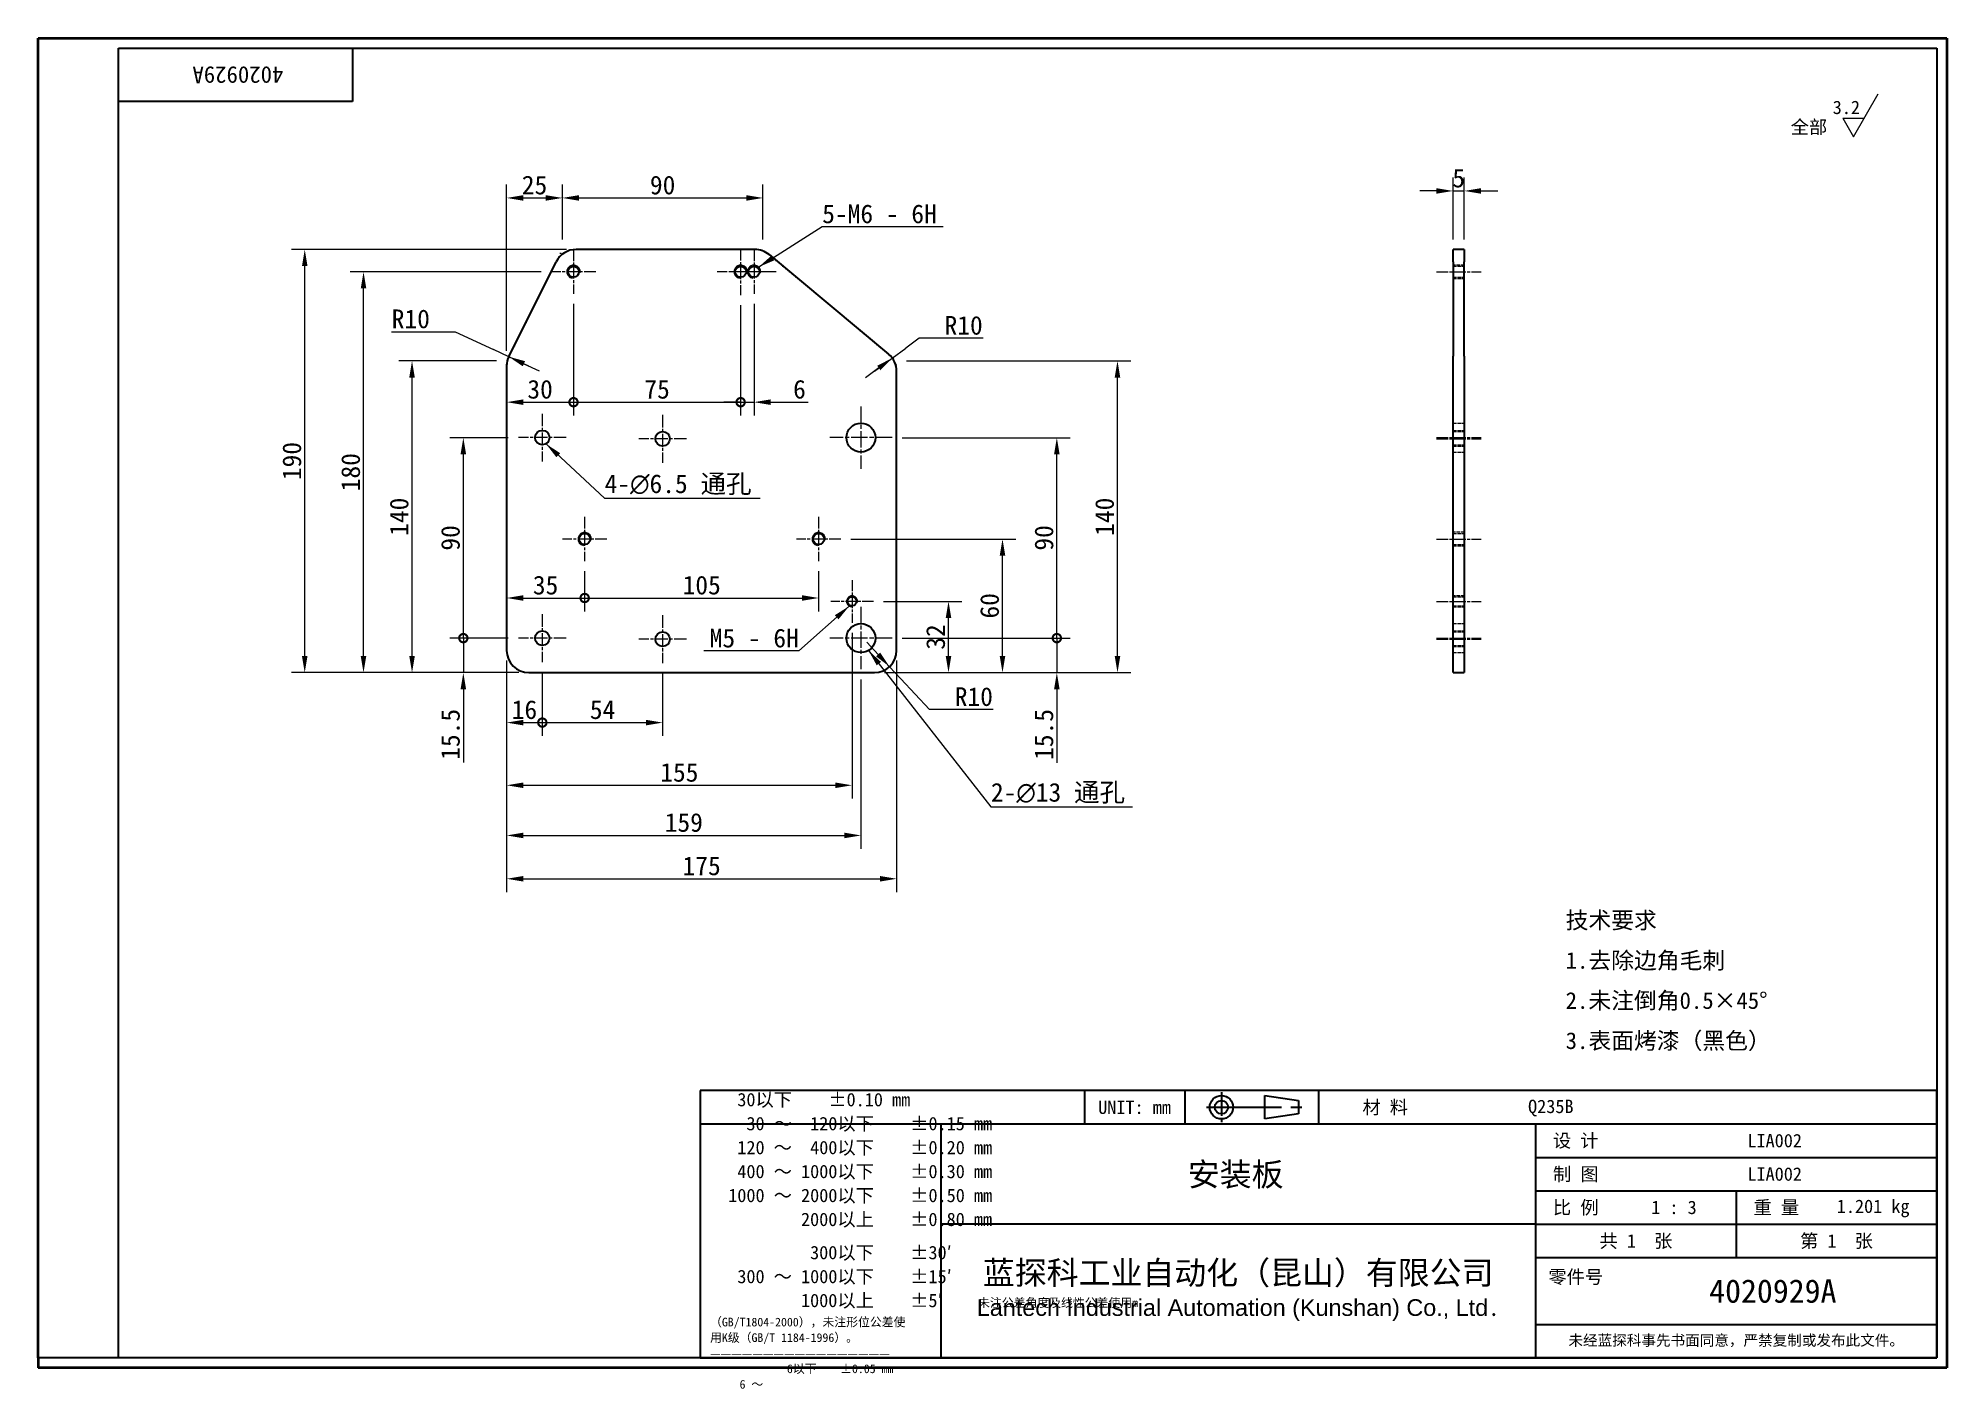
# Model space of a CAD drawing. Header units: millimetres. Extents: x 18 to 875, y 7 to 614.
import ezdxf
from ezdxf.enums import TextEntityAlignment as Align

# ---------------------------------------------------------------- set-up
doc = ezdxf.new("R2010")
doc.units = ezdxf.units.MM
doc.header["$LTSCALE"] = 3
for name, pattern in [('CHAIN', [0.3543, 0.2362, -0.0295, 0.0591, -0.0295]), ('DASHED', [0.2067, 0.1654, -0.0413]), ('DOTTED', [0.0482, 0.0069, -0.0413])]:
    doc.linetypes.add(name, pattern=pattern)
for name, color, linetype, lineweight in [('1', 7, 'Continuous', 18), ('可见 (ISO)', 7, 'Continuous', 25), ('可见窄的 (ISO)', 7, 'Continuous', 18), ('图框 (ISO)', 7, 'Continuous', 35), ('标题 (ISO)', 7, 'Continuous', 25), ('草图几何图元 (ISO)', 7, 'Continuous', 18)]:
    doc.layers.add(name, color=color, linetype=linetype, lineweight=lineweight)
for name, color, linetype, lineweight, true_color in [('中心标记 (ISO)', 1, 'CHAIN', 18, 0xc2ff0000), ('中心线 (ISO)', 1, 'CHAIN', 18, 0xc2ff0000), ('尺寸 (ISO)', 7, 'Continuous', 18, 0xc2008000), ('符号 (ISO)', 7, 'Continuous', 18, 0xc2008000), ('隐藏 (ISO)', 5, 'DASHED', 18, 0xc20000ff)]:
    doc.layers.add(name, color=color, linetype=linetype, lineweight=lineweight, true_color=true_color)
doc.styles.add('文本样式164', font='SimSun.ttf')
doc.styles.add('文本样式165', font='SimSun.ttf')
doc.styles.add('文本样式74', font='SimSun.ttf')
doc.styles.add('最新国标', font='simfang.ttf')
doc.styles.add('注释文本 (ISO)', font='simfang.ttf')
doc.dimstyles.new('默认 (GB)', dxfattribs={"dimscale": 3, "dimtxt": 2.8, "dimasz": 2.5, "dimexe": 2, "dimexo": 1.5, "dimgap": 0.5, "dimtad": 1, "dimtoh": 1, "dimdsep": 46, "dimtxsty": '最新国标', "dimcen": 0.09, "dimdle": 10, "dimaunit": 1, "dimadec": 3, "dimazin": 2, "dimtfac": 0.535714, "dimtmove": 0, "dimatfit": 3, "dimfxl": 1, "dimtolj": 1, "dimtzin": 0, "dimlwd": -1, "dimlwe": -1, "dimarcsym": 0})
doc.dimstyles.new('默认 (GB)$7', dxfattribs={"dimscale": 3, "dimtxt": 2.8, "dimasz": 2.5, "dimexe": 2, "dimexo": 1.5, "dimgap": 0.5, "dimtad": 1, "dimtoh": 1, "dimdsep": 46, "dimtxsty": '最新国标', "dimcen": 0.09, "dimdle": 10, "dimaunit": 1, "dimadec": 3, "dimazin": 2, "dimtfac": 0.535714, "dimtmove": 0, "dimatfit": 3, "dimfxl": 1, "dimtolj": 1, "dimtzin": 0, "dimlwd": -1, "dimlwe": -1, "dimarcsym": 0})

msp = doc.modelspace()

# ---------------------------------------------------------------- texts
at = {"layer": '符号 (ISO)'}
for s, insert, char_height, width, attachment_point, line_spacing_factor, style in [('5-M6 - 6H', (369.827, 530.282), 8.4, 57.15537, 7, 0.49, '最新国标'), ('4-\\fAIGDT|b0|i0;{\\H8.4000;n}\\fFangSong|b0|i0;{\\H8.4000;6.5 通孔}', (272.201, 408.336), 8.4, 73.01361, 7, 0.49, '最新国标'), ('M5 - 6H', (359.338, 339.824), 8.4, 44.45417, 9, 0.49, '最新国标'), ('2-\\fAIGDT|b0|i0;{\\H8.4000;n}\\fFangSong|b0|i0;{\\H8.4000;13 通孔}', (445.539, 269.793), 8.4, 66.66302, 7, 0.49, '最新国标'), ('\\fFangSong|b0|i0;{\\H7.5000;技术要求\\P}\\fFangSong|b0|i0;{\\H7.5000;1.去除边角毛刺\\P}\\fFangSong|b0|i0;{\\H7.5000;2.未注倒角0.5×45°\\P}\\fFangSong|b0|i0;{\\H7.5000;3.表面烤漆（黑色）}', (703.449, 189.947), 7.5, 106.66667, 4, 1.441304, '注释文本 (ISO)')]:
    msp.add_mtext(s, dxfattribs=dict(at, insert=insert, char_height=char_height, width=width, attachment_point=attachment_point, line_spacing_factor=line_spacing_factor, style=style))

# ---------------------------------------------------------------- blocks, each defined once
blk = doc.blocks.new('图框 最新国标')
at = {"layer": '图框 (ISO)'}
for p, q in [((6, 7), (6, 204.5)), ((6, 204.5), (291.5, 204.5)), ((291.5, 204.5), (291.5, 5.5)), ((6, 7), (6, 5.5)), ((6, 7), (6, 5.5)), ((291.5, 5.5), (6, 5.5))]:
    blk.add_line(p, q, dxfattribs=at)
at = {"layer": '图框 (ISO)', "color": 7, "linetype": 'Continuous', "lineweight": 25}
for p, q in [((18, 203), (290, 203)), ((18, 7), (18, 203)), ((18, 203), (290, 203)), ((53, 203), (53, 195)), ((290, 203), (290, 7)), ((290, 203), (290, 7)), ((53, 195), (18, 195)), ((290, 7), (6, 7)), ((290, 7), (18, 7))]:
    blk.add_line(p, q, dxfattribs=at)
at = {"layer": '图框 (ISO)', "style": '文本样式74'}
blk.add_attdef('零件代号_001', (42.68, 200.25), '', height=2.5, rotation=180, dxfattribs=at)
blk = doc.blocks.new('标题栏 最新国标')
at = {"layer": '标题 (ISO)'}
for p, q in [((381.98, -183.84), (196.98, -183.84)), ((196.98, -183.84), (196.98, -223.84)), ((254.48, -183.84), (254.48, -188.84)), ((269.48, -183.84), (269.48, -188.84)), ((281.48, -188.09), (281.48, -184.59)), ((281.48, -184.59), (286.48, -185.34)), ((286.48, -185.34), (286.48, -187.34)), ((289.48, -183.84), (289.48, -188.84)), ((381.98, -223.84), (381.98, -183.84)), ((383.48, -183.84), (383.48, -225.34)), ((286.48, -187.34), (281.48, -188.09)), ((196.98, -188.84), (381.98, -188.84)), ((232.98, -188.84), (232.98, -223.84)), ((321.98, -188.84), (321.98, -223.84)), ((321.98, -193.84), (381.98, -193.84)), ((321.98, -198.84), (381.98, -198.84)), ((351.98, -198.84), (351.98, -208.84)), ((321.98, -203.84), (232.98, -203.84)), ((321.98, -203.84), (381.98, -203.84)), ((321.98, -208.84), (381.98, -208.84)), ((321.98, -218.84), (381.98, -218.84)), ((196.98, -223.84), (381.98, -223.84)), ((383.48, -225.34), (196.98, -225.34))]:
    blk.add_line(p, q, dxfattribs=at)
at = {"layer": '标题 (ISO)', "linetype": 'CHAIN', "ltscale": 5.000333}
blk.add_line((274.98, -184.09), (274.98, -188.59), dxfattribs=at)
at = {"layer": '标题 (ISO)', "linetype": 'CHAIN', "ltscale": 15.834605}
blk.add_line((272.73, -186.34), (286.98, -186.34), dxfattribs=at)
at = {"layer": '标题 (ISO)'}
for radius in [1.75, 1]:
    blk.add_circle((274.98, -186.34), radius, dxfattribs=at)
at = {"layer": '1', "style": '文本样式164'}
for s, p in [('UNIT: mm', (261.98, -186.34)), ('材 料', (299.48, -186.34)), ('设 计', (327.98, -191.34)), ('制 图', (327.98, -196.34)), ('比 例', (327.98, -201.34)), ('重 量', (357.98, -201.34)), ('共 1  张', (336.98, -206.34)), ('第 1  张', (366.98, -206.34))]:
    blk.add_text(s, height=2, dxfattribs=at).set_placement(p, align=Align.MIDDLE_CENTER)
at = {"layer": '标题 (ISO)', "char_height": 2, "style": '注释文本 (ISO)'}
for s, insert, attachment_point, line_spacing_factor in [('   30以下    ±0.10 mm\\P    30 ～  120以下    ±0.15 mm\\P   120 ～  400以下    ±0.20 mm\\P   400 ～ 1000以下    ±0.30 mm\\P  1000 ～ 2000以下    ±0.50 mm\\P          2000以上    ±0.80 mm\\P\\H0.38462x;\\P\\H2.6x;           300以下    ±30′\\P   300 ～ 1000以下    ±15′\\P          1000以上    ±5′}{\\fSimSun|b0|i0|c134|p2;\\H0.65x;      未注公差角度及线性公差使用m\\P（GB/T1804-2000），未注形位公差使\\P用K级（GB/T 1184-1996）。\\P—————————————————\\P             6以下    ±0.05 mm\\P     6 ～', (198.48, -206.34), 4, 1.075116), ('{\\fMicrosoft YaHei|b0|i0|c134|p34;\\H1.75x;蓝探科工业自动化（昆山）有限公司\\P\\fArial|b0|i0|c0|p34;\\H0.71429x;Lantech Industrial Automation (Kunshan) Co., Ltd\\fFangSong|b0|i0|c134|p49;.\\H1.15195x; }', (277.48, -213.84), 5, 0.978695)]:
    blk.add_mtext(s, dxfattribs=dict(at, insert=insert, attachment_point=attachment_point, line_spacing_factor=line_spacing_factor))
at = {"layer": '标题 (ISO)', "attachment_point": 5, "style": '注释文本 (ISO)'}
for s, insert, char_height in [('\\fFangSong|b0|i0;零件号', (327.98, -211.84), 2), ('\\fSimSun|b0|i0;{\\H1.6000;未经蓝探科事先书面同意，严禁复制或发布此文件。}', (351.98, -221.34), 1.6)]:
    blk.add_mtext(s, dxfattribs=dict(at, insert=insert, char_height=char_height))
at = {"layer": '标题 (ISO)'}
for tag, p, height, style in [('材料_001', (320.84, -187.21), 2, '注释文本 (ISO)'), ('设计人_001', (353.65, -192.33), 2, '注释文本 (ISO)'), ('库存编号_001', (269.94, -198.13), 3.5, '文本样式165'), ('设计人_001', (353.65, -197.33), 2, '注释文本 (ISO)'), ('视图比例_001', (339.26, -202.33), 2, '注释文本 (ISO)'), ('质量\\P3;_001', (367.02, -202.16), 2, '注释文本 (ISO)'), ('零件代号_001', (347.93, -215.59), 3.5, '文本样式165')]:
    blk.add_attdef(tag, p, '', height=height, dxfattribs=dict(at, style=style))
blk = doc.blocks.new('_DotSmall')
at = {"color": 0, "linetype": 'ByBlock', "const_width": 0.5}
blk.add_lwpolyline([(-0.0625, 0, 1), (0.0625, 0, 1)], format="xyb", close=True, dxfattribs=at)
blk = doc.blocks.new('*D5')
at = {"layer": 'Defpoints', "color": 0}
for p in [(228.23, 338.63), (244.23, 333.38), (244.23, 306.21)]:
    blk.add_point(p, dxfattribs=at)
at = {"layer": '尺寸 (ISO)', "color": 116, "true_color": 0x000000}
for p, q in [((228.23, 334.13), (228.23, 300.21)), ((244.23, 328.88), (244.23, 300.21)), ((235.73, 306.21), (244.23, 306.21))]:
    blk.add_line(p, q, dxfattribs=at)
blk.add_solid([(235.73, 307.46), (235.73, 304.96), (228.23, 306.21)], dxfattribs=at)
at = {"layer": '尺寸 (ISO)', "color": 116, "true_color": 0x000000, "xscale": 7.5, "yscale": 7.5, "zscale": 7.5}
blk.add_blockref('_DotSmall', (244.23, 306.21), dxfattribs=at)
at = {"layer": '尺寸 (ISO)', "insert": (236.2, 311.96), "char_height": 8.4, "attachment_point": 5, "style": '最新国标'}
blk.add_mtext('\\A1;16', dxfattribs=at)
blk = doc.blocks.new('*D7')
at = {"layer": 'Defpoints', "color": 0}
for p in [(244.23, 333.38), (298.23, 332.88), (298.23, 306.21)]:
    blk.add_point(p, dxfattribs=at)
at = {"layer": '尺寸 (ISO)', "color": 116, "true_color": 0x000000}
for p, q in [((244.23, 328.88), (244.23, 300.21)), ((298.23, 328.38), (298.23, 300.21)), ((244.23, 306.21), (290.73, 306.21))]:
    blk.add_line(p, q, dxfattribs=at)
blk.add_solid([(290.73, 307.46), (290.73, 304.96), (298.23, 306.21)], dxfattribs=at)
at = {"layer": '尺寸 (ISO)', "color": 116, "true_color": 0x000000, "xscale": 7.5, "yscale": 7.5, "zscale": 7.5, "rotation": 180}
blk.add_blockref('_DotSmall', (244.23, 306.21), dxfattribs=at)
at = {"layer": '尺寸 (ISO)', "insert": (271.26, 311.96), "char_height": 8.4, "attachment_point": 5, "style": '最新国标'}
blk.add_mtext('\\A1;54', dxfattribs=at)
blk = doc.blocks.new('*D8')
at = {"layer": 'Defpoints', "color": 0}
for p in [(263.23, 378.68), (263.23, 362.14), (228.23, 338.63)]:
    blk.add_point(p, dxfattribs=at)
at = {"layer": '尺寸 (ISO)', "color": 116, "true_color": 0x000000}
for p, q in [((263.23, 374.18), (263.23, 356.14)), ((235.73, 362.14), (263.23, 362.14))]:
    blk.add_line(p, q, dxfattribs=at)
blk.add_solid([(235.73, 363.39), (235.73, 360.89), (228.23, 362.14)], dxfattribs=at)
at = {"layer": '尺寸 (ISO)', "color": 116, "true_color": 0x000000, "xscale": 7.5, "yscale": 7.5, "zscale": 7.5}
blk.add_blockref('_DotSmall', (263.23, 362.14), dxfattribs=at)
at = {"layer": '尺寸 (ISO)', "insert": (245.7, 367.88), "char_height": 8.4, "attachment_point": 5, "style": '最新国标'}
blk.add_mtext('\\A1;35', dxfattribs=at)
blk = doc.blocks.new('*D9')
at = {"layer": 'Defpoints', "color": 0}
for p in [(263.23, 378.68), (368.23, 378.68), (368.23, 362.14)]:
    blk.add_point(p, dxfattribs=at)
at = {"layer": '尺寸 (ISO)', "color": 116, "true_color": 0x000000}
for p, q in [((263.23, 374.18), (263.23, 356.14)), ((368.23, 374.18), (368.23, 356.14)), ((263.23, 362.14), (360.73, 362.14))]:
    blk.add_line(p, q, dxfattribs=at)
blk.add_solid([(360.73, 363.39), (360.73, 360.89), (368.23, 362.14)], dxfattribs=at)
at = {"layer": '尺寸 (ISO)', "color": 116, "true_color": 0x000000, "xscale": 7.5, "yscale": 7.5, "zscale": 7.5, "rotation": 180}
blk.add_blockref('_DotSmall', (263.23, 362.14), dxfattribs=at)
at = {"layer": '尺寸 (ISO)', "insert": (315.76, 367.88), "char_height": 8.4, "attachment_point": 5, "style": '最新国标'}
blk.add_mtext('\\A1;105', dxfattribs=at)
blk = doc.blocks.new('*D10')
at = {"layer": 'Defpoints', "color": 0}
for p in [(383.23, 351.07), (228.23, 338.63), (383.23, 278.06)]:
    blk.add_point(p, dxfattribs=at)
at = {"layer": '尺寸 (ISO)', "color": 116, "true_color": 0x000000}
for p, q in [((383.23, 346.57), (383.23, 272.06)), ((228.23, 334.13), (228.23, 272.06)), ((235.73, 278.06), (375.73, 278.06))]:
    blk.add_line(p, q, dxfattribs=at)
for points in [[(235.73, 279.31), (235.73, 276.81), (228.23, 278.06)], [(375.73, 279.31), (375.73, 276.81), (383.23, 278.06)]]:
    blk.add_solid(points, dxfattribs=at)
at = {"layer": '尺寸 (ISO)', "insert": (305.73, 283.81), "char_height": 8.4, "attachment_point": 5, "style": '最新国标'}
blk.add_mtext('\\A1;155', dxfattribs=at)
blk = doc.blocks.new('*D11')
at = {"layer": 'Defpoints', "color": 0}
for p in [(228.23, 338.63), (387.23, 330.13), (387.23, 255.55)]:
    blk.add_point(p, dxfattribs=at)
at = {"layer": '尺寸 (ISO)', "color": 116, "true_color": 0x000000}
for p, q in [((228.23, 334.13), (228.23, 249.55)), ((387.23, 325.63), (387.23, 249.55)), ((235.73, 255.55), (379.73, 255.55))]:
    blk.add_line(p, q, dxfattribs=at)
for points in [[(235.73, 256.8), (235.73, 254.3), (228.23, 255.55)], [(379.73, 256.8), (379.73, 254.3), (387.23, 255.55)]]:
    blk.add_solid(points, dxfattribs=at)
at = {"layer": '尺寸 (ISO)', "insert": (307.73, 261.3), "char_height": 8.4, "attachment_point": 5, "style": '最新国标'}
blk.add_mtext('\\A1;159', dxfattribs=at)
blk = doc.blocks.new('*D12')
at = {"layer": 'Defpoints', "color": 0}
for p in [(208.79, 344.13), (233.48, 344.13), (238.23, 328.63)]:
    blk.add_point(p, dxfattribs=at)
at = {"layer": '尺寸 (ISO)', "color": 116, "true_color": 0x000000}
for p, q in [((208.79, 344.13), (208.79, 359.13)), ((228.98, 344.13), (202.79, 344.13)), ((208.79, 344.13), (208.79, 328.63)), ((233.73, 328.63), (202.79, 328.63)), ((208.79, 321.13), (208.79, 288.22))]:
    blk.add_line(p, q, dxfattribs=at)
blk.add_solid([(207.54, 321.13), (210.04, 321.13), (208.79, 328.63)], dxfattribs=at)
at = {"layer": '尺寸 (ISO)', "color": 116, "true_color": 0x000000, "xscale": 7.5, "yscale": 7.5, "zscale": 7.5, "rotation": 270}
blk.add_blockref('_DotSmall', (208.79, 344.13), dxfattribs=at)
at = {"layer": '尺寸 (ISO)', "insert": (203.02, 300.93), "char_height": 8.4, "attachment_point": 5, "rotation": 90, "style": '最新国标'}
blk.add_mtext('\\A1;15.5', dxfattribs=at)
blk = doc.blocks.new('*D13')
at = {"layer": 'Defpoints', "color": 0}
for p in [(208.79, 434.13), (233.48, 434.13), (233.48, 344.13)]:
    blk.add_point(p, dxfattribs=at)
at = {"layer": '尺寸 (ISO)', "color": 116, "true_color": 0x000000}
for p, q in [((228.98, 434.13), (202.79, 434.13)), ((208.79, 344.13), (208.79, 426.63)), ((228.98, 344.13), (202.79, 344.13))]:
    blk.add_line(p, q, dxfattribs=at)
blk.add_solid([(207.54, 426.63), (210.04, 426.63), (208.79, 434.13)], dxfattribs=at)
at = {"layer": '尺寸 (ISO)', "color": 116, "true_color": 0x000000, "xscale": 7.5, "yscale": 7.5, "zscale": 7.5, "rotation": 270}
blk.add_blockref('_DotSmall', (208.79, 344.13), dxfattribs=at)
at = {"layer": '尺寸 (ISO)', "insert": (203.04, 389.13), "char_height": 8.4, "attachment_point": 5, "rotation": 90, "style": '最新国标'}
blk.add_mtext('\\A1;90', dxfattribs=at)
blk = doc.blocks.new('*D14')
at = {"layer": 'Defpoints', "color": 0}
for p in [(185.77, 468.63), (228.23, 468.63), (238.23, 328.63)]:
    blk.add_point(p, dxfattribs=at)
at = {"layer": '尺寸 (ISO)', "color": 116, "true_color": 0x000000}
for p, q in [((223.73, 468.63), (179.77, 468.63)), ((185.77, 336.13), (185.77, 461.13)), ((233.73, 328.63), (179.77, 328.63))]:
    blk.add_line(p, q, dxfattribs=at)
for points in [[(184.52, 461.13), (187.02, 461.13), (185.77, 468.63)], [(184.52, 336.13), (187.02, 336.13), (185.77, 328.63)]]:
    blk.add_solid(points, dxfattribs=at)
at = {"layer": '尺寸 (ISO)', "insert": (180.02, 398.63), "char_height": 8.4, "attachment_point": 5, "rotation": 90, "style": '最新国标'}
blk.add_mtext('\\A1;140', dxfattribs=at)
blk = doc.blocks.new('*D15')
at = {"layer": 'Defpoints', "color": 0}
for p in [(164, 508.63), (248.27, 508.63), (238.23, 328.63)]:
    blk.add_point(p, dxfattribs=at)
at = {"layer": '尺寸 (ISO)', "color": 116, "true_color": 0x000000}
for p, q in [((243.77, 508.63), (158, 508.63)), ((164, 336.13), (164, 501.13)), ((233.73, 328.63), (158, 328.63))]:
    blk.add_line(p, q, dxfattribs=at)
for points in [[(162.75, 501.13), (165.25, 501.13), (164, 508.63)], [(162.75, 336.13), (165.25, 336.13), (164, 328.63)]]:
    blk.add_solid(points, dxfattribs=at)
at = {"layer": '尺寸 (ISO)', "insert": (158.26, 418.63), "char_height": 8.4, "attachment_point": 5, "rotation": 90, "style": '最新国标'}
blk.add_mtext('\\A1;180', dxfattribs=at)
blk = doc.blocks.new('*D16')
at = {"layer": 'Defpoints', "color": 0}
for p in [(392.79, 360.63), (426.51, 360.63), (393.23, 328.63)]:
    blk.add_point(p, dxfattribs=at)
at = {"layer": '尺寸 (ISO)', "color": 116, "true_color": 0x000000}
for p, q in [((397.29, 360.63), (432.51, 360.63)), ((426.51, 336.13), (426.51, 353.13)), ((397.73, 328.63), (432.51, 328.63))]:
    blk.add_line(p, q, dxfattribs=at)
for points in [[(425.26, 353.13), (427.76, 353.13), (426.51, 360.63)], [(425.26, 336.13), (427.76, 336.13), (426.51, 328.63)]]:
    blk.add_solid(points, dxfattribs=at)
at = {"layer": '尺寸 (ISO)', "insert": (420.76, 344.63), "char_height": 8.4, "attachment_point": 5, "rotation": 90, "style": '最新国标'}
blk.add_mtext('\\A1;32', dxfattribs=at)
blk = doc.blocks.new('*D17')
at = {"layer": 'Defpoints', "color": 0}
for p in [(401.23, 344.13), (475.12, 344.13), (393.23, 328.63)]:
    blk.add_point(p, dxfattribs=at)
at = {"layer": '尺寸 (ISO)', "color": 116, "true_color": 0x000000}
for p, q in [((475.12, 344.13), (475.12, 359.13)), ((405.73, 344.13), (481.12, 344.13)), ((475.12, 344.13), (475.12, 328.63)), ((397.73, 328.63), (481.12, 328.63)), ((475.12, 321.13), (475.12, 288.19))]:
    blk.add_line(p, q, dxfattribs=at)
blk.add_solid([(473.87, 321.13), (476.37, 321.13), (475.12, 328.63)], dxfattribs=at)
at = {"layer": '尺寸 (ISO)', "color": 116, "true_color": 0x000000, "xscale": 7.5, "yscale": 7.5, "zscale": 7.5, "rotation": 270}
blk.add_blockref('_DotSmall', (475.12, 344.13), dxfattribs=at)
at = {"layer": '尺寸 (ISO)', "insert": (469.35, 300.89), "char_height": 8.4, "attachment_point": 5, "rotation": 90, "style": '最新国标'}
blk.add_mtext('\\A1;15.5', dxfattribs=at)
blk = doc.blocks.new('*D18')
at = {"layer": 'Defpoints', "color": 0}
for p in [(401.23, 434.13), (475.12, 434.13), (401.23, 344.13)]:
    blk.add_point(p, dxfattribs=at)
at = {"layer": '尺寸 (ISO)', "color": 116, "true_color": 0x000000}
for p, q in [((405.73, 434.13), (481.12, 434.13)), ((475.12, 344.13), (475.12, 426.63)), ((405.73, 344.13), (481.12, 344.13))]:
    blk.add_line(p, q, dxfattribs=at)
blk.add_solid([(473.87, 426.63), (476.37, 426.63), (475.12, 434.13)], dxfattribs=at)
at = {"layer": '尺寸 (ISO)', "color": 116, "true_color": 0x000000, "xscale": 7.5, "yscale": 7.5, "zscale": 7.5, "rotation": 270}
blk.add_blockref('_DotSmall', (475.12, 344.13), dxfattribs=at)
at = {"layer": '尺寸 (ISO)', "insert": (469.37, 389.13), "char_height": 8.4, "attachment_point": 5, "rotation": 90, "style": '最新国标'}
blk.add_mtext('\\A1;90', dxfattribs=at)
blk = doc.blocks.new('*D19')
at = {"layer": 'Defpoints', "color": 0}
for p in [(403.23, 468.63), (502.34, 468.63), (393.23, 328.63)]:
    blk.add_point(p, dxfattribs=at)
at = {"layer": '尺寸 (ISO)', "color": 116, "true_color": 0x000000}
for p, q in [((407.73, 468.63), (508.34, 468.63)), ((502.34, 336.13), (502.34, 461.13)), ((397.73, 328.63), (508.34, 328.63))]:
    blk.add_line(p, q, dxfattribs=at)
for points in [[(501.09, 461.13), (503.59, 461.13), (502.34, 468.63)], [(501.09, 336.13), (503.59, 336.13), (502.34, 328.63)]]:
    blk.add_solid(points, dxfattribs=at)
at = {"layer": '尺寸 (ISO)', "insert": (496.59, 398.63), "char_height": 8.4, "attachment_point": 5, "rotation": 90, "style": '最新国标'}
blk.add_mtext('\\A1;140', dxfattribs=at)
blk = doc.blocks.new('*D20')
at = {"layer": 'Defpoints', "color": 0}
for p in [(137.62, 518.63), (259.41, 518.63), (238.23, 328.63)]:
    blk.add_point(p, dxfattribs=at)
at = {"layer": '尺寸 (ISO)', "color": 116, "true_color": 0x000000}
for p, q in [((254.91, 518.63), (131.62, 518.63)), ((137.62, 336.13), (137.62, 511.13)), ((233.73, 328.63), (131.62, 328.63))]:
    blk.add_line(p, q, dxfattribs=at)
for points in [[(136.37, 511.13), (138.87, 511.13), (137.62, 518.63)], [(136.37, 336.13), (138.87, 336.13), (137.62, 328.63)]]:
    blk.add_solid(points, dxfattribs=at)
at = {"layer": '尺寸 (ISO)', "insert": (131.87, 423.63), "char_height": 8.4, "attachment_point": 5, "rotation": 90, "style": '最新国标'}
blk.add_mtext('\\A1;190', dxfattribs=at)
blk = doc.blocks.new('*D21')
at = {"layer": 'Defpoints', "color": 0}
for p in [(253.23, 541.76), (253.23, 518.63), (228.23, 468.63)]:
    blk.add_point(p, dxfattribs=at)
at = {"layer": '尺寸 (ISO)', "color": 116, "true_color": 0x000000}
for p, q in [((228.23, 473.13), (228.23, 547.76)), ((235.73, 541.76), (245.73, 541.76)), ((253.23, 523.13), (253.23, 547.76))]:
    blk.add_line(p, q, dxfattribs=at)
for points in [[(235.73, 543.01), (235.73, 540.51), (228.23, 541.76)], [(245.73, 543.01), (245.73, 540.51), (253.23, 541.76)]]:
    blk.add_solid(points, dxfattribs=at)
at = {"layer": '尺寸 (ISO)', "insert": (240.73, 547.5), "char_height": 8.4, "attachment_point": 5, "style": '最新国标'}
blk.add_mtext('\\A1;25', dxfattribs=at)
blk = doc.blocks.new('*D22')
at = {"layer": 'Defpoints', "color": 0}
for p in [(343.23, 541.76), (253.23, 518.63), (343.23, 518.63)]:
    blk.add_point(p, dxfattribs=at)
at = {"layer": '尺寸 (ISO)', "color": 116, "true_color": 0x000000}
for p, q in [((253.23, 523.13), (253.23, 547.76)), ((260.73, 541.76), (335.73, 541.76)), ((343.23, 523.13), (343.23, 547.76))]:
    blk.add_line(p, q, dxfattribs=at)
for points in [[(260.73, 543.01), (260.73, 540.51), (253.23, 541.76)], [(335.73, 543.01), (335.73, 540.51), (343.23, 541.76)]]:
    blk.add_solid(points, dxfattribs=at)
at = {"layer": '尺寸 (ISO)', "insert": (298.23, 547.5), "char_height": 8.4, "attachment_point": 5, "style": '最新国标'}
blk.add_mtext('\\A1;90', dxfattribs=at)
blk = doc.blocks.new('*D23')
at = {"layer": 'Defpoints', "color": 0}
for p in [(657.96, 544.9), (652.96, 518.63), (657.96, 518.63)]:
    blk.add_point(p, dxfattribs=at)
at = {"layer": '尺寸 (ISO)', "color": 116, "true_color": 0x000000}
for p, q in [((652.96, 523.13), (652.96, 550.9)), ((657.96, 523.13), (657.96, 550.9)), ((645.46, 544.9), (637.96, 544.9)), ((652.96, 544.9), (657.96, 544.9)), ((665.46, 544.9), (672.96, 544.9))]:
    blk.add_line(p, q, dxfattribs=at)
for points in [[(645.46, 546.15), (645.46, 543.65), (652.96, 544.9)], [(665.46, 546.15), (665.46, 543.65), (657.96, 544.9)]]:
    blk.add_solid(points, dxfattribs=at)
at = {"layer": '尺寸 (ISO)', "insert": (655.46, 550.64), "char_height": 8.4, "attachment_point": 5, "style": '最新国标'}
blk.add_mtext('\\A1;5', dxfattribs=at)
blk = doc.blocks.new('表面粗糙度标识符号1')
at = {"layer": '符号 (ISO)'}
for p, q in [((277.54, 189.75), (281.24, 196.15)), ((275.93, 192.55), (277.54, 189.75)), ((275.93, 192.55), (279.16, 192.55))]:
    blk.add_line(p, q, dxfattribs=at)
at = {"layer": '符号 (ISO)', "char_height": 2, "attachment_point": 7, "style": '注释文本 (ISO)'}
for s, insert in [('3.2', (274.43, 193.11)), ('全部 ', (268.15, 189.99))]:
    blk.add_mtext(s, dxfattribs=dict(at, insert=insert))
blk = doc.blocks.new('*D25')
at = {"layer": 'Defpoints', "color": 0}
for p in [(393.23, 463.95), (401.28, 469.87)]:
    blk.add_point(p, dxfattribs=at)
at = {"layer": '尺寸 (ISO)', "color": 116, "true_color": 0x000000}
for p, q in [((401.28, 469.87), (407.33, 474.31)), ((413.37, 478.75), (407.33, 474.31)), ((442.02, 478.75), (413.37, 478.75)), ((395.24, 465.43), (389.2, 460.99)), ((393.23, 463.95), (401.28, 469.87))]:
    blk.add_line(p, q, dxfattribs=at)
blk.add_solid([(394.5, 466.44), (395.98, 464.42), (401.28, 469.87)], dxfattribs=at)
at = {"layer": '尺寸 (ISO)', "insert": (433.3, 484.5), "char_height": 8.4, "attachment_point": 5, "style": '最新国标'}
blk.add_mtext('\\A1;R10', dxfattribs=at)
blk = doc.blocks.new('*D26')
at = {"layer": 'Defpoints', "color": 0}
for p in [(378.19, 388.63), (450.73, 388.63), (393.23, 328.63)]:
    blk.add_point(p, dxfattribs=at)
at = {"layer": '尺寸 (ISO)', "color": 116, "true_color": 0x000000}
for p, q in [((382.69, 388.63), (456.73, 388.63)), ((450.73, 336.13), (450.73, 381.13)), ((397.73, 328.63), (456.73, 328.63))]:
    blk.add_line(p, q, dxfattribs=at)
for points in [[(449.48, 381.13), (451.98, 381.13), (450.73, 388.63)], [(449.48, 336.13), (451.98, 336.13), (450.73, 328.63)]]:
    blk.add_solid(points, dxfattribs=at)
at = {"layer": '尺寸 (ISO)', "insert": (444.98, 358.63), "char_height": 8.4, "attachment_point": 5, "rotation": 90, "style": '最新国标'}
blk.add_mtext('\\A1;60', dxfattribs=at)
blk = doc.blocks.new('*D27')
at = {"layer": 'Defpoints', "color": 0}
for p in [(393.23, 338.63), (400.04, 331.31)]:
    blk.add_point(p, dxfattribs=at)
at = {"layer": '尺寸 (ISO)', "color": 116, "true_color": 0x000000}
for p, q in [((394.93, 336.8), (389.82, 342.3)), ((393.23, 338.63), (400.04, 331.31)), ((400.04, 331.31), (405.14, 325.82)), ((417.94, 312.06), (405.14, 325.82)), ((446.58, 312.06), (417.94, 312.06))]:
    blk.add_line(p, q, dxfattribs=at)
blk.add_solid([(395.84, 337.65), (394.01, 335.95), (400.04, 331.31)], dxfattribs=at)
at = {"layer": '尺寸 (ISO)', "insert": (437.87, 317.81), "char_height": 8.4, "attachment_point": 5, "style": '最新国标'}
blk.add_mtext('\\A1;R10', dxfattribs=at)
blk = doc.blocks.new('*D28')
at = {"layer": 'Defpoints', "color": 0}
for p in [(228.23, 338.63), (403.23, 338.63), (403.23, 236.08)]:
    blk.add_point(p, dxfattribs=at)
at = {"layer": '尺寸 (ISO)', "color": 116, "true_color": 0x000000}
for p, q in [((228.23, 334.13), (228.23, 230.08)), ((403.23, 334.13), (403.23, 230.08)), ((235.73, 236.08), (395.73, 236.08))]:
    blk.add_line(p, q, dxfattribs=at)
for points in [[(235.73, 237.33), (235.73, 234.83), (228.23, 236.08)], [(395.73, 237.33), (395.73, 234.83), (403.23, 236.08)]]:
    blk.add_solid(points, dxfattribs=at)
at = {"layer": '尺寸 (ISO)', "insert": (315.73, 241.83), "char_height": 8.4, "attachment_point": 5, "style": '最新国标'}
blk.add_mtext('\\A1;175', dxfattribs=at)
blk = doc.blocks.new('*D29')
at = {"layer": 'Defpoints', "color": 0}
for p in [(229.16, 470.49), (238.23, 466.27)]:
    blk.add_point(p, dxfattribs=at)
at = {"layer": '尺寸 (ISO)', "color": 116, "true_color": 0x000000}
for p, q in [((176.5, 481.66), (205.14, 481.66)), ((205.14, 481.66), (222.36, 473.65)), ((229.16, 470.49), (222.36, 473.65)), ((238.23, 466.27), (229.16, 470.49)), ((235.96, 467.33), (242.76, 464.17))]:
    blk.add_line(p, q, dxfattribs=at)
blk.add_solid([(236.49, 468.46), (235.43, 466.19), (229.16, 470.49)], dxfattribs=at)
at = {"layer": '尺寸 (ISO)', "insert": (185.21, 487.41), "char_height": 8.4, "attachment_point": 5, "style": '最新国标'}
blk.add_mtext('\\A1;R10', dxfattribs=at)
blk = doc.blocks.new('*D30')
at = {"layer": 'Defpoints', "color": 0}
for p in [(258.23, 498.68), (228.23, 457.81), (258.23, 450.06)]:
    blk.add_point(p, dxfattribs=at)
at = {"layer": '尺寸 (ISO)', "color": 116, "true_color": 0x000000}
for p, q in [((258.23, 494.18), (258.23, 444.06)), ((228.23, 453.31), (228.23, 444.06)), ((235.73, 450.06), (258.23, 450.06))]:
    blk.add_line(p, q, dxfattribs=at)
blk.add_solid([(235.73, 451.31), (235.73, 448.81), (228.23, 450.06)], dxfattribs=at)
at = {"layer": '尺寸 (ISO)', "color": 116, "true_color": 0x000000, "xscale": 7.5, "yscale": 7.5, "zscale": 7.5}
blk.add_blockref('_DotSmall', (258.23, 450.06), dxfattribs=at)
at = {"layer": '尺寸 (ISO)', "insert": (243.23, 455.81), "char_height": 8.4, "attachment_point": 5, "style": '最新国标'}
blk.add_mtext('\\A1;30', dxfattribs=at)
blk = doc.blocks.new('*D31')
at = {"layer": 'Defpoints', "color": 0}
for p in [(258.23, 498.68), (333.23, 498.13), (333.23, 450.06)]:
    blk.add_point(p, dxfattribs=at)
at = {"layer": '尺寸 (ISO)', "color": 116, "true_color": 0x000000}
for p, q in [((258.23, 494.18), (258.23, 444.06)), ((333.23, 493.63), (333.23, 444.06)), ((258.23, 450.06), (333.23, 450.06))]:
    blk.add_line(p, q, dxfattribs=at)
at = {"layer": '尺寸 (ISO)', "color": 116, "true_color": 0x000000, "xscale": 7.5, "yscale": 7.5, "zscale": 7.5, "rotation": 180}
blk.add_blockref('_DotSmall', (258.23, 450.06), dxfattribs=at)
at = {"layer": '尺寸 (ISO)', "color": 116, "true_color": 0x000000, "xscale": 7.5, "yscale": 7.5, "zscale": 7.5}
blk.add_blockref('_DotSmall', (333.23, 450.06), dxfattribs=at)
at = {"layer": '尺寸 (ISO)', "insert": (295.73, 455.81), "char_height": 8.4, "attachment_point": 5, "style": '最新国标'}
blk.add_mtext('\\A1;75', dxfattribs=at)
blk = doc.blocks.new('*D32')
at = {"layer": 'Defpoints', "color": 0}
for p in [(333.23, 498.13), (339.23, 498.68), (339.23, 450.06)]:
    blk.add_point(p, dxfattribs=at)
at = {"layer": '尺寸 (ISO)', "color": 116, "true_color": 0x000000}
for p, q in [((333.23, 493.63), (333.23, 444.06)), ((339.23, 494.18), (339.23, 444.06)), ((333.23, 450.06), (325.73, 450.06)), ((333.23, 450.06), (339.23, 450.06)), ((346.73, 450.06), (363.6, 450.06))]:
    blk.add_line(p, q, dxfattribs=at)
blk.add_solid([(346.73, 451.31), (346.73, 448.81), (339.23, 450.06)], dxfattribs=at)
at = {"layer": '尺寸 (ISO)', "color": 116, "true_color": 0x000000, "xscale": 7.5, "yscale": 7.5, "zscale": 7.5}
blk.add_blockref('_DotSmall', (333.23, 450.06), dxfattribs=at)
at = {"layer": '尺寸 (ISO)', "insert": (359.63, 455.81), "char_height": 8.4, "attachment_point": 5, "style": '最新国标'}
blk.add_mtext('\\A1;6', dxfattribs=at)

# ---------------------------------------------------------------- dimensions: what is measured, and where the dimension line sits
at = {"layer": '尺寸 (ISO)', "color": 116, "true_color": 0x00803f}
for base, p1, p2, angle, override, picture, middle in [((253.227, 541.755), (228.227, 468.634), (253.227, 518.634), 180, {"dimgap": 0.5, "dimtoh": 0, "dimdec": 2, "dimtol": 0, "dimlim": 0, "dimtp": 0, "dimtm": 0, "dimtdec": 2, "dimtofl": 0, "dimatfit": 1}, '*D21', (240.727, 541.755)), ((343.227, 541.755), (253.227, 518.634), (343.227, 518.634), 180, {"dimgap": 0.5, "dimtoh": 0, "dimdec": 2, "dimtol": 0, "dimlim": 0, "dimtp": 0, "dimtm": 0, "dimtdec": 2, "dimtofl": 0, "dimatfit": 1}, '*D22', (298.227, 541.755)), ((657.963, 544.895), (652.963, 518.634), (657.963, 518.634), 180, {"dimgap": 0.5, "dimtoh": 0, "dimdec": 2, "dimtol": 0, "dimlim": 0, "dimtp": 0, "dimtm": 0, "dimtdec": 2, "dimtofl": 1, "dimatfit": 1}, '*D23', (655.463, 544.895)), ((137.616, 518.634), (238.227, 328.634), (259.407, 518.634), 270, {"dimgap": 0.5, "dimtoh": 0, "dimdec": 2, "dimtol": 0, "dimlim": 0, "dimtp": 0, "dimtm": 0, "dimtdec": 2, "dimtofl": 0, "dimatfit": 1}, '*D20', (137.616, 423.634)), ((164.005, 508.634), (238.227, 328.634), (248.268, 508.634), 270, {"dimgap": 0.5, "dimtoh": 0, "dimdec": 2, "dimtol": 0, "dimlim": 0, "dimtp": 0, "dimtm": 0, "dimtdec": 2, "dimtofl": 0, "dimatfit": 1}, '*D15', (164.005, 418.634)), ((258.227, 450.062), (228.227, 457.811), (258.227, 498.676), 180, {"dimgap": 0.5, "dimtoh": 0, "dimdec": 2, "dimblk2": 'DotSmall', "dimsah": 1, "dimdle": 0, "dimtol": 0, "dimlim": 0, "dimtp": 0, "dimtm": 0, "dimtdec": 2, "dimtofl": 0, "dimatfit": 1}, '*D30', (243.227, 450.062)), ((333.227, 450.062), (258.227, 498.676), (333.227, 498.134), 180, {"dimgap": 0.5, "dimtoh": 0, "dimdec": 2, "dimblk1": 'DotSmall', "dimblk2": 'DotSmall', "dimsah": 1, "dimdle": 0, "dimtol": 0, "dimlim": 0, "dimtp": 0, "dimtm": 0, "dimtdec": 2, "dimtofl": 0, "dimatfit": 1}, '*D31', (295.727, 450.062)), ((339.227, 450.062), (333.227, 498.134), (339.227, 498.676), 180, {"dimgap": 0.5, "dimtoh": 0, "dimdec": 2, "dimblk1": 'DotSmall', "dimsah": 1, "dimdle": 0, "dimtol": 0, "dimlim": 0, "dimtp": 0, "dimtm": 0, "dimtdec": 2, "dimtofl": 1, "dimatfit": 1}, '*D32', (359.632, 450.062)), ((185.765, 468.634), (238.227, 328.634), (228.227, 468.634), 270, {"dimgap": 0.5, "dimtoh": 0, "dimdec": 2, "dimtol": 0, "dimlim": 0, "dimtp": 0, "dimtm": 0, "dimtdec": 2, "dimtofl": 0, "dimatfit": 1}, '*D14', (185.765, 398.634)), ((502.343, 468.634), (393.227, 328.634), (403.227, 468.634), 270, {"dimgap": 0.5, "dimtoh": 0, "dimdec": 2, "dimtol": 0, "dimlim": 0, "dimtp": 0, "dimtm": 0, "dimtdec": 2, "dimtofl": 0, "dimatfit": 1}, '*D19', (502.343, 398.634)), ((208.787, 434.134), (233.477, 344.134), (233.477, 434.134), 90, {"dimgap": 0.5, "dimtoh": 0, "dimdec": 2, "dimblk1": 'DotSmall', "dimsah": 1, "dimdle": 0, "dimtol": 0, "dimlim": 0, "dimtp": 0, "dimtm": 0, "dimtdec": 2, "dimtofl": 0, "dimatfit": 1}, '*D13', (208.787, 389.134)), ((475.122, 434.134), (401.227, 344.134), (401.227, 434.134), 90, {"dimgap": 0.5, "dimtoh": 0, "dimdec": 2, "dimblk1": 'DotSmall', "dimsah": 1, "dimdle": 0, "dimtol": 0, "dimlim": 0, "dimtp": 0, "dimtm": 0, "dimtdec": 2, "dimtofl": 0, "dimatfit": 1}, '*D18', (475.122, 389.134)), ((450.732, 388.634), (393.227, 328.634), (378.185, 388.634), 270, {"dimgap": 0.5, "dimtoh": 0, "dimdec": 2, "dimtol": 0, "dimlim": 0, "dimtp": 0, "dimtm": 0, "dimtdec": 2, "dimtofl": 0, "dimatfit": 1}, '*D26', (450.732, 358.634)), ((263.227, 362.136), (228.227, 338.634), (263.227, 378.676), 180, {"dimgap": 0.5, "dimtoh": 0, "dimdec": 2, "dimblk2": 'DotSmall', "dimsah": 1, "dimdle": 0, "dimse1": 1, "dimtol": 0, "dimlim": 0, "dimtp": 0, "dimtm": 0, "dimtdec": 2, "dimtofl": 0, "dimatfit": 1}, '*D8', (245.697, 362.136)), ((368.227, 362.136), (263.227, 378.676), (368.227, 378.676), 180, {"dimgap": 0.5, "dimtoh": 0, "dimdec": 2, "dimblk1": 'DotSmall', "dimsah": 1, "dimdle": 0, "dimtol": 0, "dimlim": 0, "dimtp": 0, "dimtm": 0, "dimtdec": 2, "dimtofl": 0, "dimatfit": 1}, '*D9', (315.757, 362.136)), ((426.51, 360.634), (393.227, 328.634), (392.794, 360.634), 270, {"dimgap": 0.5, "dimtoh": 0, "dimdec": 2, "dimtol": 0, "dimlim": 0, "dimtp": 0, "dimtm": 0, "dimtdec": 2, "dimtofl": 0, "dimatfit": 1}, '*D16', (426.51, 344.634)), ((208.787, 344.134), (238.227, 328.634), (233.477, 344.134), 90, {"dimgap": 0.5, "dimtoh": 0, "dimdec": 2, "dimblk2": 'DotSmall', "dimsah": 1, "dimdle": 0, "dimtol": 0, "dimlim": 0, "dimtp": 0, "dimtm": 0, "dimtdec": 2, "dimtofl": 1, "dimatfit": 1}, '*D12', (208.787, 300.926)), ((475.122, 344.134), (393.227, 328.634), (401.227, 344.134), 90, {"dimgap": 0.5, "dimtoh": 0, "dimdec": 2, "dimblk2": 'DotSmall', "dimsah": 1, "dimdle": 0, "dimtol": 0, "dimlim": 0, "dimtp": 0, "dimtm": 0, "dimtdec": 2, "dimtofl": 1, "dimatfit": 1}, '*D17', (475.122, 300.893)), ((383.227, 278.06), (228.227, 338.634), (383.227, 351.067), 180, {"dimgap": 0.5, "dimtoh": 0, "dimdec": 2, "dimtol": 0, "dimlim": 0, "dimtp": 0, "dimtm": 0, "dimtdec": 2, "dimtofl": 0, "dimatfit": 1}, '*D10', (305.727, 278.06)), ((244.227, 306.21), (228.227, 338.634), (244.227, 333.384), 180, {"dimgap": 0.5, "dimtoh": 0, "dimdec": 2, "dimblk2": 'DotSmall', "dimsah": 1, "dimdle": 0, "dimtol": 0, "dimlim": 0, "dimtp": 0, "dimtm": 0, "dimtdec": 2, "dimtofl": 1, "dimatfit": 1}, '*D5', (236.197, 306.21)), ((387.227, 255.554), (228.227, 338.634), (387.227, 330.134), 180, {"dimgap": 0.5, "dimtoh": 0, "dimdec": 2, "dimtol": 0, "dimlim": 0, "dimtp": 0, "dimtm": 0, "dimtdec": 2, "dimtofl": 0, "dimatfit": 1}, '*D11', (307.727, 255.554)), ((403.227, 236.083), (228.227, 338.634), (403.227, 338.634), 180, {"dimgap": 0.5, "dimtoh": 0, "dimdec": 2, "dimtol": 0, "dimlim": 0, "dimtp": 0, "dimtm": 0, "dimtdec": 2, "dimtofl": 0, "dimatfit": 1}, '*D28', (315.727, 236.083)), ((298.227, 306.21), (244.227, 333.384), (298.227, 332.884), 180, {"dimgap": 0.5, "dimtoh": 0, "dimdec": 2, "dimblk1": 'DotSmall', "dimsah": 1, "dimdle": 0, "dimtol": 0, "dimlim": 0, "dimtp": 0, "dimtm": 0, "dimtdec": 2, "dimtofl": 0, "dimatfit": 1}, '*D7', (271.257, 306.21))]:
    dim = msp.add_linear_dim(base=base, p1=p1, p2=p2, angle=angle, dimstyle='默认 (GB)', override=override, dxfattribs=at)
    dim.commit()
    dim.dimension.update_dxf_attribs({"geometry": picture, "text_midpoint": middle, "dimtype": 160})
for center, mpoint, picture, middle in [((238.227, 466.273), (229.159, 470.49), '*D29', (185.207, 481.661)), ((393.227, 463.95), (401.285, 469.872), '*D25', (433.303, 478.755)), ((393.227, 338.634), (400.037, 331.311), '*D27', (437.868, 312.064))]:
    dim = msp.add_radius_dim(center=center, mpoint=mpoint, dimstyle='默认 (GB)', override={"dimgap": 0.5, "dimtih": 1, "dimdec": 2, "dimlfac": 1, "dimcen": 0, "dimtol": 0, "dimlim": 0, "dimtp": 0, "dimtm": 0, "dimtdec": 2}, dxfattribs=at)
    dim.commit()
    dim.dimension.update_dxf_attribs({"geometry": picture, "text_midpoint": middle, "dimtype": 164})

# ---------------------------------------------------------------- linework, layer by layer
at = {"layer": '中心标记 (ISO)', "ltscale": 7.377206}
for p, q in [((258.227, 518.593), (258.227, 498.676)), ((339.227, 518.593), (339.227, 498.676)), ((268.185, 508.634), (248.268, 508.634)), ((349.185, 508.634), (329.268, 508.634)), ((263.227, 398.593), (263.227, 378.676)), ((368.227, 398.593), (368.227, 378.676)), ((273.185, 388.634), (253.268, 388.634)), ((378.185, 388.634), (358.268, 388.634))]:
    msp.add_line(p, q, dxfattribs=at)
at = {"layer": '中心标记 (ISO)', "ltscale": 7.778352}
for p, q in [((333.227, 519.134), (333.227, 498.134)), ((343.727, 508.634), (322.727, 508.634))]:
    msp.add_line(p, q, dxfattribs=at)
at = {"layer": '中心标记 (ISO)', "ltscale": 10.371169}
for p, q in [((387.227, 448.134), (387.227, 420.134)), ((401.227, 434.134), (373.227, 434.134)), ((387.227, 358.134), (387.227, 330.134)), ((401.227, 344.134), (373.227, 344.134))]:
    msp.add_line(p, q, dxfattribs=at)
at = {"layer": '中心标记 (ISO)', "ltscale": 7.963553}
for p, q in [((244.227, 444.884), (244.227, 423.384)), ((298.227, 444.384), (298.227, 422.884)), ((254.977, 434.134), (233.477, 434.134)), ((308.977, 433.634), (287.477, 433.634)), ((244.227, 354.884), (244.227, 333.384)), ((298.227, 354.384), (298.227, 332.884)), ((254.977, 344.134), (233.477, 344.134)), ((308.977, 343.634), (287.477, 343.634))]:
    msp.add_line(p, q, dxfattribs=at)
at = {"layer": '中心标记 (ISO)', "ltscale": 7.087181}
for p, q in [((383.227, 370.201), (383.227, 351.067)), ((392.794, 360.634), (373.66, 360.634))]:
    msp.add_line(p, q, dxfattribs=at)
at = {"layer": '中心线 (ISO)', "ltscale": 7.407949}
for p, q in [((645.463, 508.634), (665.463, 508.634)), ((645.463, 508.634), (665.463, 508.634)), ((645.463, 434.134), (665.463, 434.134)), ((645.463, 433.634), (665.463, 433.634)), ((645.463, 388.634), (665.463, 388.634)), ((645.463, 360.634), (665.463, 360.634)), ((645.463, 344.134), (665.463, 344.134)), ((645.463, 343.634), (665.463, 343.634))]:
    msp.add_line(p, q, dxfattribs=at)
at = {"layer": '可见 (ISO)'}
for p, q in [((339.606, 518.634), (259.407, 518.634)), ((346.008, 516.316), (399.629, 471.633)), ((652.963, 513.106), (652.963, 518.634)), ((657.963, 518.634), (652.963, 518.634)), ((657.963, 518.634), (657.963, 513.106)), ((229.282, 470.746), (250.463, 513.106)), ((652.963, 513.106), (652.963, 470.746)), ((657.963, 470.746), (657.963, 513.106)), ((228.227, 466.273), (228.227, 338.634)), ((403.227, 338.634), (403.227, 463.95)), ((652.963, 466.273), (652.963, 470.746)), ((652.963, 338.634), (652.963, 466.273)), ((657.963, 470.746), (657.963, 466.273)), ((657.963, 466.273), (657.963, 338.634)), ((652.963, 328.634), (652.963, 338.634)), ((657.963, 338.634), (657.963, 328.634)), ((238.227, 328.634), (393.227, 328.634)), ((652.963, 328.634), (657.963, 328.634))]:
    msp.add_line(p, q, dxfattribs=at)
for centre, radius in [((258.227, 508.634), 2.458), ((333.227, 508.634), 2.458), ((339.227, 508.634), 2.458), ((244.227, 434.134), 3.25), ((298.227, 433.634), 3.25), ((387.227, 434.134), 6.5), ((263.227, 388.634), 2.458), ((368.227, 388.634), 2.458), ((383.227, 360.634), 2.067), ((244.227, 344.134), 3.25), ((298.227, 343.634), 3.25), ((387.227, 344.134), 6.5)]:
    msp.add_circle(centre, radius, dxfattribs=at)
for centre, start, end in [((259.407, 508.634), 90, 153.434949), ((339.606, 508.634), 50.194429, 90), ((393.227, 463.95), 0, 50.194429), ((238.227, 466.273), 153.434949, 180), ((238.227, 338.634), 180, 270), ((393.227, 338.634), 270, 0)]:
    msp.add_arc(centre, 10, start, end, dxfattribs=at)
at = {"layer": '可见窄的 (ISO)'}
for centre, radius in [((258.227, 508.634), 3), ((333.227, 508.634), 3), ((339.227, 508.634), 3), ((263.227, 388.634), 3), ((368.227, 388.634), 3), ((383.227, 360.634), 2.5)]:
    msp.add_arc(centre, radius, 350, 260, dxfattribs=at)
at = {"layer": '草图几何图元 (ISO)', "linetype": 'DOTTED', "ltscale": 12.795153}
msp.add_line((242.47, 497.121), (253.227, 518.634), dxfattribs=at)
at = {"layer": '草图几何图元 (ISO)', "linetype": 'DOTTED', "ltscale": 12.341027}
msp.add_line((265.718, 518.634), (253.227, 518.634), dxfattribs=at)
at = {"layer": '草图几何图元 (ISO)', "linetype": 'DOTTED', "ltscale": 12.786173}
msp.add_line((317.342, 518.634), (343.227, 518.634), dxfattribs=at)
at = {"layer": '草图几何图元 (ISO)', "linetype": 'DOTTED', "ltscale": 13.387301}
msp.add_line((358.098, 506.241), (343.227, 518.634), dxfattribs=at)
at = {"layer": '草图几何图元 (ISO)', "linetype": 'DOTTED', "ltscale": 13.432847}
msp.add_line((236.913, 486.007), (228.227, 468.634), dxfattribs=at)
at = {"layer": '草图几何图元 (ISO)', "linetype": 'DOTTED', "ltscale": 13.279146}
msp.add_line((387.001, 482.156), (403.227, 468.634), dxfattribs=at)
at = {"layer": '草图几何图元 (ISO)', "linetype": 'DOTTED', "ltscale": 12.47499}
msp.add_line((228.227, 457.811), (228.227, 468.634), dxfattribs=at)
at = {"layer": '草图几何图元 (ISO)', "linetype": 'DOTTED', "ltscale": 13.480946}
msp.add_line((403.227, 449.141), (403.227, 468.634), dxfattribs=at)
at = {"layer": '隐藏 (ISO)', "ltscale": 3.174394}
for p, q in [((657.963, 511.634), (652.963, 511.634)), ((652.963, 511.093), (657.963, 511.093)), ((652.963, 506.176), (657.963, 506.176)), ((652.963, 505.634), (657.963, 505.634)), ((652.963, 440.634), (657.963, 440.634)), ((652.963, 437.384), (657.963, 437.384)), ((652.963, 436.884), (657.963, 436.884)), ((652.963, 430.884), (657.963, 430.884)), ((652.963, 430.384), (657.963, 430.384)), ((652.963, 427.634), (657.963, 427.634)), ((657.963, 391.634), (652.963, 391.634)), ((652.963, 391.093), (657.963, 391.093)), ((652.963, 386.176), (657.963, 386.176)), ((652.963, 385.634), (657.963, 385.634)), ((657.963, 363.134), (652.963, 363.134)), ((652.963, 362.701), (657.963, 362.701)), ((652.963, 358.567), (657.963, 358.567)), ((652.963, 358.134), (657.963, 358.134)), ((652.963, 350.634), (657.963, 350.634)), ((652.963, 347.384), (657.963, 347.384)), ((652.963, 346.884), (657.963, 346.884)), ((652.963, 340.884), (657.963, 340.884)), ((652.963, 340.384), (657.963, 340.384)), ((652.963, 337.634), (657.963, 337.634))]:
    msp.add_line(p, q, dxfattribs=at)

# ---------------------------------------------------------------- block references
at = {"xscale": 3, "yscale": 3, "zscale": 3}
msp.add_blockref('图框 最新国标', (0, 0), dxfattribs=at).add_auto_attribs({'零件代号_001': '4020929A'})
ref = msp.add_blockref('标题栏 最新国标', (-275.948, 692.533), dxfattribs=dict(xscale=3, yscale=3, zscale=3))
ref.add_attrib('零件代号_001', '4020929A', (767.849, 45.75), dxfattribs={"layer": '标题 (ISO)', "height": 10.5, "style": '文本样式165'})
ref.add_attrib('库存编号_001', '安装板', (533.887, 98.133), dxfattribs={"layer": '标题 (ISO)', "height": 10.5, "style": '文本样式165'})
ref.add_attrib('质量\\P3;_001', '1.201 kg', (825.12, 86.049), dxfattribs={"layer": '标题 (ISO)', "height": 6, "style": '注释文本 (ISO)'})
ref.add_attrib('视图比例_001', '1 : 3', (741.84, 85.551), dxfattribs={"layer": '标题 (ISO)', "height": 6, "style": '注释文本 (ISO)'})
ref.add_attrib('设计人_001', 'LIA002', (785.006, 115.534), dxfattribs={"layer": '标题 (ISO)', "height": 6, "style": '注释文本 (ISO)'})
ref.add_attrib('设计人_001', 'LIA002', (785.006, 100.534), dxfattribs={"layer": '标题 (ISO)', "height": 6, "style": '注释文本 (ISO)'})
ref.add_attrib('材料_001', 'Q235B', (686.58, 130.894), dxfattribs={"layer": '标题 (ISO)', "height": 6, "style": '注释文本 (ISO)'})
at = {"layer": '符号 (ISO)', "xscale": 3, "yscale": 3, "zscale": 3}
msp.add_blockref('表面粗糙度标识符号1', (0, 0), dxfattribs=at)

msp.set_redraw_order([(e.dxf.handle, doc.entitydb.next_handle()) for e in msp.query("TEXT MTEXT ATTDEF DIMENSION ARC_DIMENSION")])  # texts and dimensions are drawn at this point

# ---------------------------------------------------------------- leaders
at = {"layer": '符号 (ISO)', "annotation_type": 0, "has_hookline": 1}
for points, hookline_direction, text_width in [([(341.345, 510.758), (369.827, 528.882)], 0, 54.336), ([(245.891, 431.343), (272.201, 406.936)], 0, 69.819), ([(381.94, 358.491), (359.338, 338.424)], 1, 42.672), ([(390.628, 338.595), (445.539, 268.393)], 0, 63.483)]:
    msp.add_leader(points, dimstyle='默认 (GB)$7', override={"dimgap": 0, "dimtad": 1}, dxfattribs=dict(at, hookline_direction=hookline_direction, text_width=text_width))

doc.saveas('drawing.dxf')
